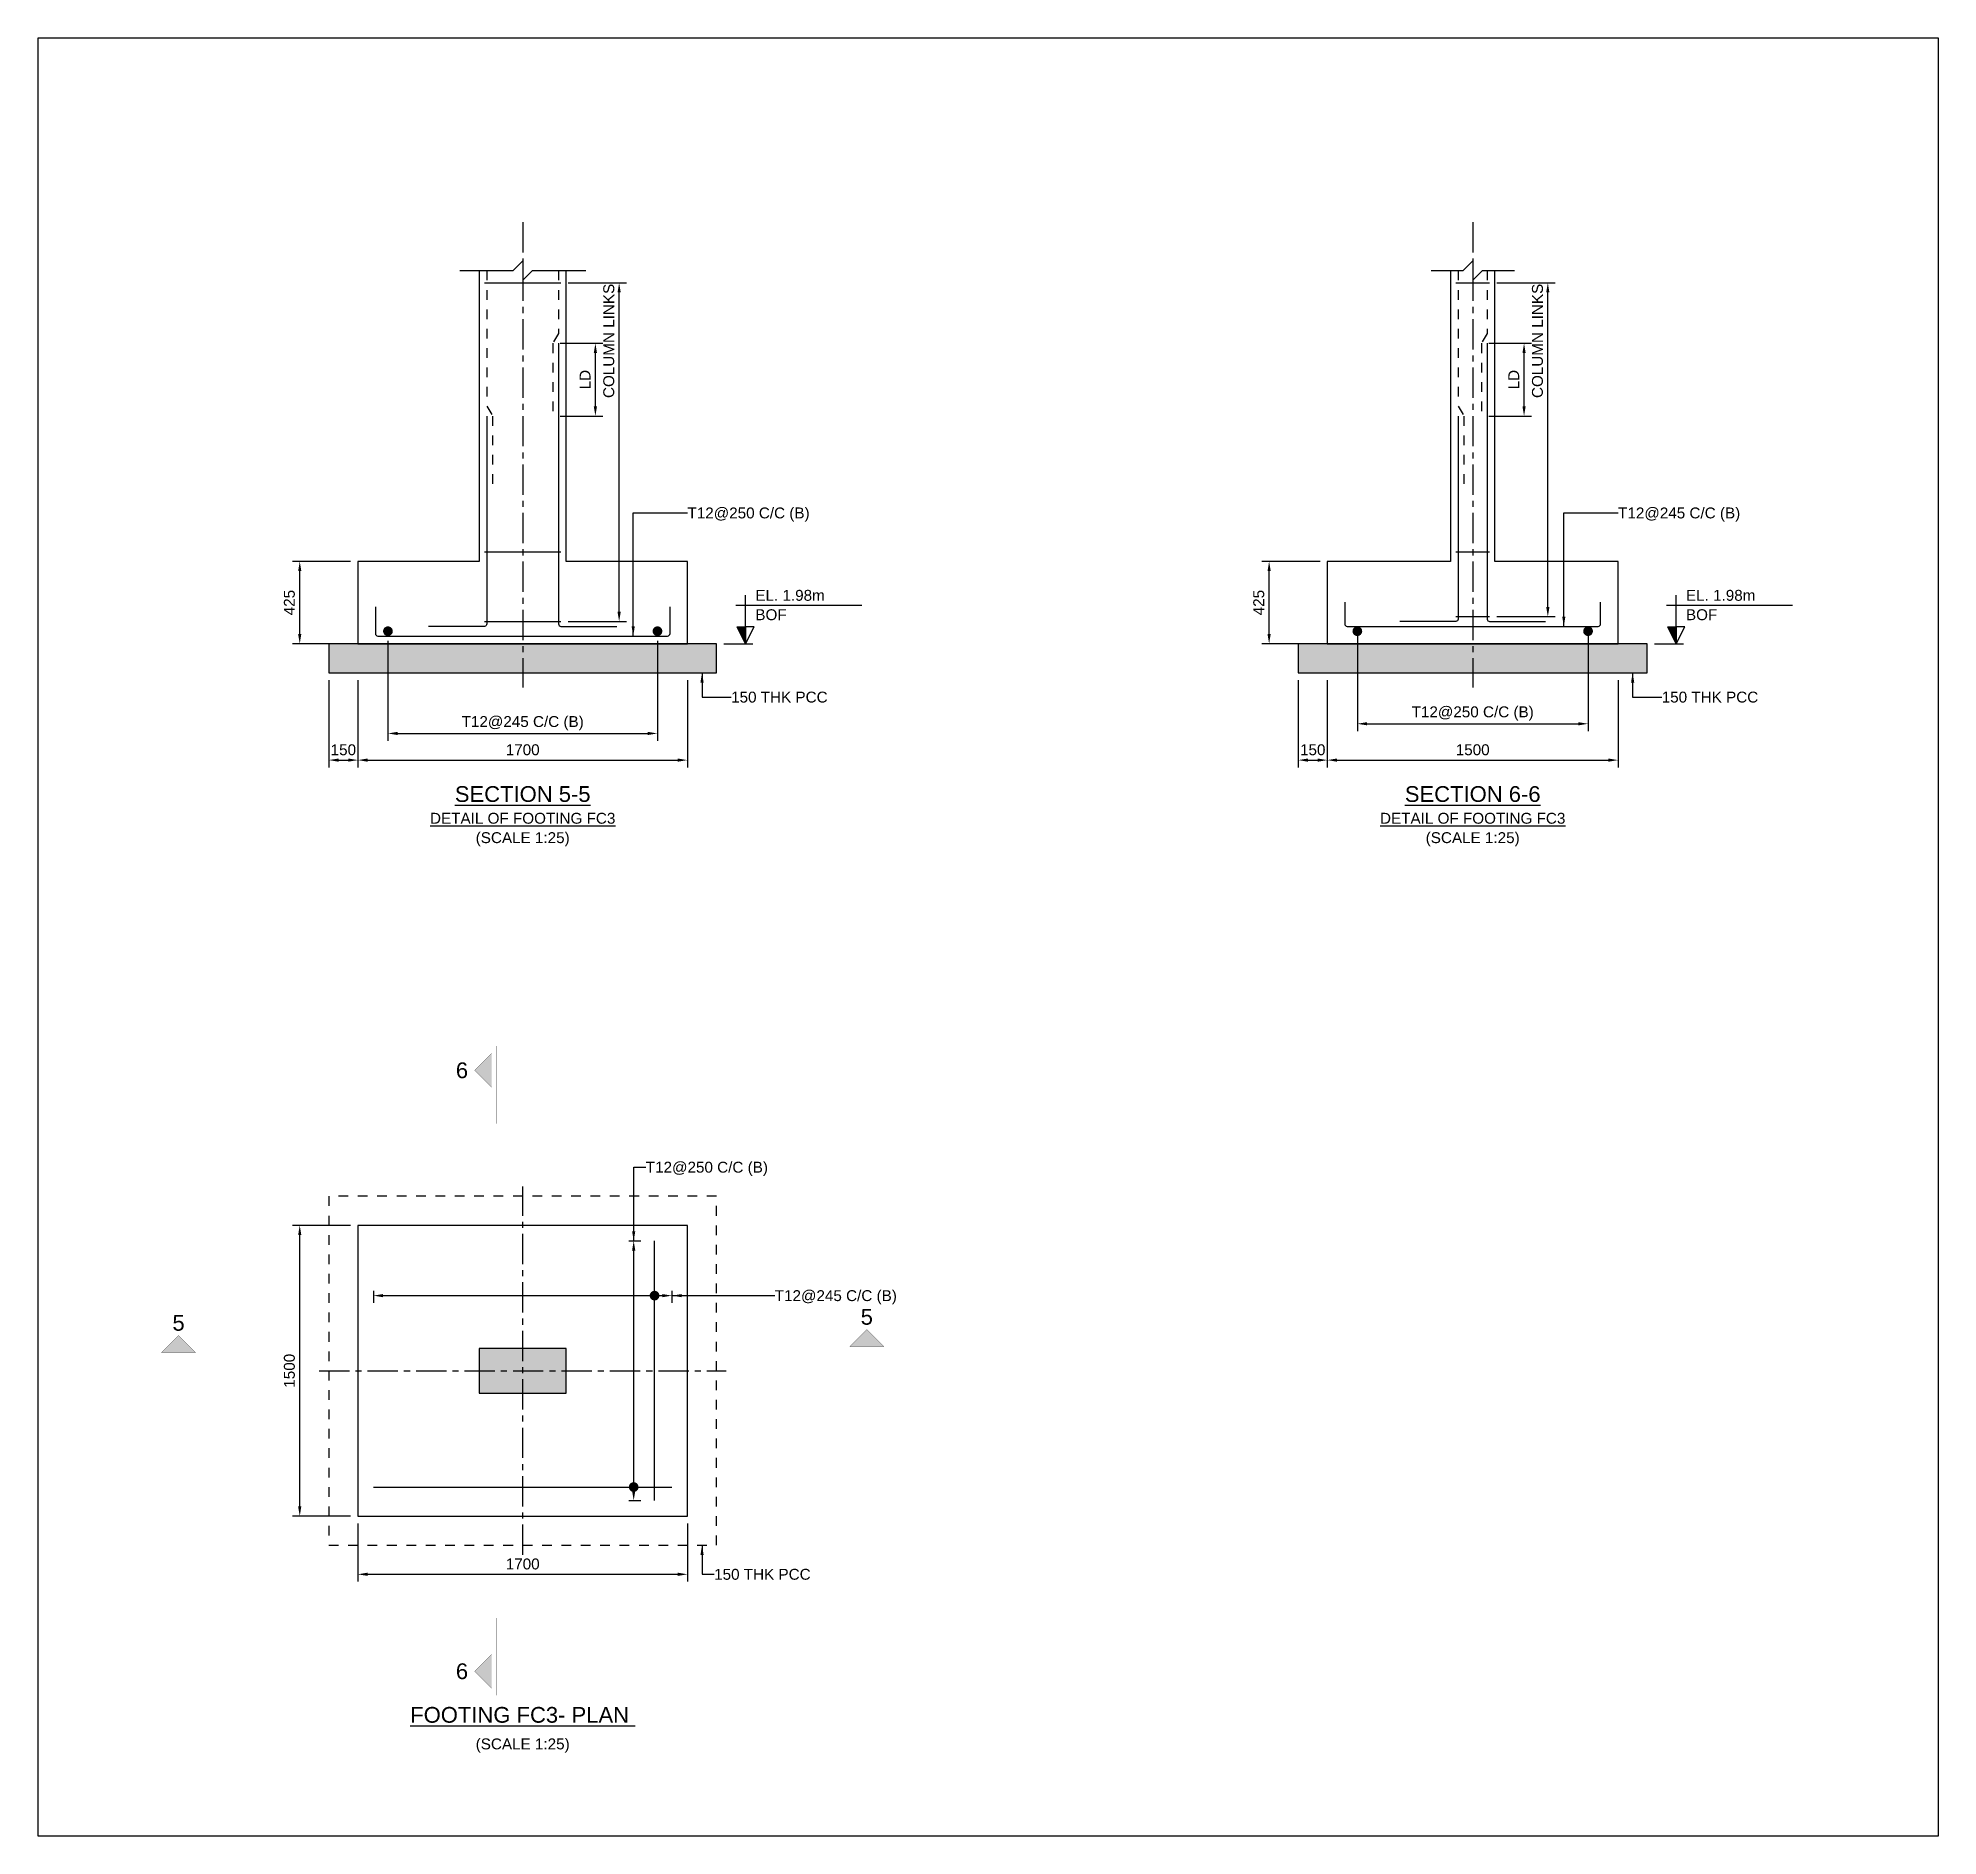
# Model space of a CAD drawing. Header units: inches. Extents: x -5500 to 172521, y -181100 to 5500.
# Drawn here: x 126521 to 165721, y -31600 to 5500 of the extents above; entities that cross this region are included whole.
import ezdxf
from ezdxf.enums import TextEntityAlignment as Align

# ---------------------------------------------------------------- set-up
doc = ezdxf.new("R2010")
doc.units = ezdxf.units.IN
doc.header["$LTSCALE"] = 1000
doc.header["$MEASUREMENT"] = 0
doc.linetypes.add('Cline', pattern=[1, 0.625, -0.125, 0.125, -0.125])
doc.linetypes.add('Dashed', pattern=[0.6, 0.2, -0.2, 0.2])
for name, color, linetype in [('Center Line', 1, 'Continuous'), ('Column', 2, 'Continuous'), ('Concrete Line', 2, 'Continuous'), ('Dim', 31, 'Continuous'), ('Footing', 4, 'Continuous'), ('Labels', 4, 'Continuous'), ('PCC', 5, 'Continuous'), ('Reinforcement', 4, 'Continuous'), ('Section Mark', 5, 'Continuous'), ('Solid', 25, 'Continuous'), ('Text', 31, 'Continuous')]:
    doc.layers.add(name, color=color, linetype=linetype)
doc.styles.add('SC-FTG1', font='SansSerif')
doc.styles.add('SC-FTG2', font='SansSerif')
doc.dimstyles.new('RccFooting', dxfattribs={"dimtxt": 225, "dimasz": 200, "dimexe": 150, "dimexo": 150, "dimgap": 100, "dimtad": 1, "dimtoh": 1, "dimdec": 4, "dimlfac": 0.25, "dimzin": 0, "dimdsep": 46, "dimtxsty": 'SC-FTG2', "dimcen": 0.09, "dimclrd": 8, "dimclre": 8, "dimclrt": 31, "dimadec": 0, "dimazin": 0, "dimtfac": 1, "dimtdec": 0, "dimtix": 1, "dimtofl": 0, "dimtmove": 0, "dimatfit": 3, "dimfxl": 1, "dimtolj": 1, "dimtzin": 0, "dimarcsym": 0})

msp = doc.modelspace()

# ---------------------------------------------------------------- texts
at = {"layer": 'Dim', "style": 'SC-FTG2'}
for s, p in [('T12@250 C/C (B)', (139921, -4300)), ('T12@245 C/C (B)', (159121, -4300)), ('150 THK PCC', (140821, -8100)), ('150 THK PCC', (160021, -8100)), ('150 THK PCC', (140471, -26200))]:
    msp.add_text(s, height=225, dxfattribs=at).set_placement(p, align=Align.MIDDLE_LEFT)
at = {"layer": 'Labels', "style": 'SC-FTG1'}
for s, p in [('%%USECTION 5-5', (136521, -10100)), ('%%USECTION 6-6', (156121, -10100)), ('%%uFOOTING FC3- PLAN ', (136521, -29100))]:
    msp.add_text(s, height=325, dxfattribs=at).set_placement(p, align=Align.MIDDLE_CENTER)
at = {"layer": 'Section Mark', "style": 'SC-FTG1'}
for s, p in [('6', (135268.5, -15800)), ('5', (143621, -20887.5)), ('5', (129421, -21011.5)), ('6', (135268.5, -28200))]:
    msp.add_text(s, height=325, dxfattribs=at).set_placement(p, align=Align.MIDDLE_CENTER)
at = {"layer": 'Text'}
for s, style, p in [('EL. 1.98m', 'SC-FTG2', (141321, -6000)), ('EL. 1.98m', 'SC-FTG2', (160521, -6000)), ('BOF', 'SC-FTG2', (141321, -6400)), ('BOF', 'SC-FTG2', (160521, -6400)), ('T12@250 C/C (B)', 'SC-FTG1', (139061, -17800)), ('T12@245 C/C (B)', 'SC-FTG1', (141721, -20450))]:
    msp.add_text(s, height=225, dxfattribs=dict(at, style=style)).set_placement(p, align=Align.MIDDLE_LEFT)
at = {"layer": 'Text', "style": 'SC-FTG1'}
for s, p in [('%%UDETAIL OF FOOTING FC3', (136521, -10600)), ('%%UDETAIL OF FOOTING FC3', (156121, -10600)), ('(SCALE 1:25)', (136521, -11000)), ('(SCALE 1:25)', (156121, -11000)), ('(SCALE 1:25)', (136521, -29700))]:
    msp.add_text(s, height=225, dxfattribs=at).set_placement(p, align=Align.MIDDLE_CENTER)

# ---------------------------------------------------------------- blocks, each defined once
blk = doc.blocks.new('*D63')
at = {"color": 8, "linetype": 'ByBlock', "lineweight": -2}
for p, q in [((133121, -25150), (133121, -26350)), ((139921, -25150), (139921, -26350)), ((133321, -26200), (139721, -26200))]:
    blk.add_line(p, q, dxfattribs=at)
at = {"color": 8}
for points in [[(133121, -26200), (133321, -26167), (133321, -26233)], [(139921, -26200), (139721, -26233), (139721, -26167)]]:
    blk.add_solid(points, dxfattribs=at)
at = {"layer": 'Defpoints', "color": 31}
for p in [(133121, -25000), (139921, -25000), (133121, -26200)]:
    blk.add_point(p, dxfattribs=at)
at = {"color": 31, "insert": (136521, -25988), "char_height": 225, "attachment_point": 5, "style": 'SC-FTG2'}
blk.add_mtext('\\A1;1700', dxfattribs=at)
blk = doc.blocks.new('*D64')
at = {"color": 8, "linetype": 'ByBlock', "lineweight": -2}
for p, q in [((132971, -19000), (131771, -19000)), ((131921, -24800), (131921, -19200)), ((132971, -25000), (131771, -25000))]:
    blk.add_line(p, q, dxfattribs=at)
at = {"color": 8}
for points in [[(131921, -19000), (131954, -19200), (131888, -19200)], [(131921, -25000), (131888, -24800), (131954, -24800)]]:
    blk.add_solid(points, dxfattribs=at)
at = {"layer": 'Defpoints', "color": 31}
for p in [(133121, -19000), (131921, -25000), (133121, -25000)]:
    blk.add_point(p, dxfattribs=at)
at = {"color": 31, "insert": (131708, -22000), "char_height": 225, "attachment_point": 5, "rotation": 90, "style": 'SC-FTG2'}
blk.add_mtext('\\A1;1500', dxfattribs=at)
blk = doc.blocks.new('*D65')
at = {"color": 8, "linetype": 'ByBlock', "lineweight": -2}
for p, q in [((138711, -19320), (138961, -19320)), ((138811, -24480), (138811, -19520)), ((138711, -24680), (138961, -24680))]:
    blk.add_line(p, q, dxfattribs=at)
at = {"color": 8}
for points in [[(138811, -19320), (138844, -19520), (138778, -19520)], [(138811, -24680), (138778, -24480), (138844, -24480)]]:
    blk.add_solid(points, dxfattribs=at)
at = {"layer": 'Defpoints', "color": 31}
for p in [(138561, -19320), (138561, -24680), (138811, -24680)]:
    blk.add_point(p, dxfattribs=at)
blk = doc.blocks.new('*D66')
at = {"color": 8, "linetype": 'ByBlock', "lineweight": -2}
for p, q in [((133441, -20350), (133441, -20600)), ((139601, -20350), (139601, -20600)), ((133641, -20450), (139401, -20450))]:
    blk.add_line(p, q, dxfattribs=at)
at = {"color": 8}
for points in [[(133441, -20450), (133641, -20417), (133641, -20483)], [(139601, -20450), (139401, -20483), (139401, -20417)]]:
    blk.add_solid(points, dxfattribs=at)
at = {"layer": 'Defpoints', "color": 31}
for p in [(133441, -20200), (139601, -20200), (133441, -20450)]:
    blk.add_point(p, dxfattribs=at)
blk = doc.blocks.new('*D67')
at = {"color": 8, "linetype": 'ByBlock', "lineweight": -2}
for p, q in [((132521, -7750), (132521, -9550)), ((133121, -7750), (133121, -9550)), ((132721, -9400), (132921, -9400))]:
    blk.add_line(p, q, dxfattribs=at)
at = {"color": 8}
for points in [[(132521, -9400), (132721, -9367), (132721, -9433)], [(133121, -9400), (132921, -9433), (132921, -9367)]]:
    blk.add_solid(points, dxfattribs=at)
at = {"layer": 'Defpoints', "color": 31}
for p in [(132521, -7600), (133121, -7600), (132521, -9400)]:
    blk.add_point(p, dxfattribs=at)
at = {"color": 31, "insert": (132821, -9188), "char_height": 225, "attachment_point": 5, "style": 'SC-FTG2'}
blk.add_mtext('\\A1;150', dxfattribs=at)
blk = doc.blocks.new('*D68')
at = {"color": 8, "linetype": 'ByBlock', "lineweight": -2}
for p, q in [((133121, -7750), (133121, -9550)), ((139921, -7750), (139921, -9550)), ((133321, -9400), (139721, -9400))]:
    blk.add_line(p, q, dxfattribs=at)
at = {"color": 8}
for points in [[(133121, -9400), (133321, -9367), (133321, -9433)], [(139921, -9400), (139721, -9433), (139721, -9367)]]:
    blk.add_solid(points, dxfattribs=at)
at = {"layer": 'Defpoints', "color": 31}
for p in [(133121, -7600), (139921, -7600), (133121, -9400)]:
    blk.add_point(p, dxfattribs=at)
at = {"color": 31, "insert": (136521, -9188), "char_height": 225, "attachment_point": 5, "style": 'SC-FTG2'}
blk.add_mtext('\\A1;1700', dxfattribs=at)
blk = doc.blocks.new('*D69')
at = {"color": 8, "linetype": 'ByBlock', "lineweight": -2}
for p, q in [((132971, -5300), (131771, -5300)), ((131921, -6800), (131921, -5500)), ((132971, -7000), (131771, -7000))]:
    blk.add_line(p, q, dxfattribs=at)
at = {"color": 8}
for points in [[(131921, -5300), (131954, -5500), (131888, -5500)], [(131921, -7000), (131888, -6800), (131954, -6800)]]:
    blk.add_solid(points, dxfattribs=at)
at = {"layer": 'Defpoints', "color": 31}
for p in [(133121, -5300), (131921, -7000), (133121, -7000)]:
    blk.add_point(p, dxfattribs=at)
at = {"color": 31, "insert": (131708, -6150), "char_height": 225, "attachment_point": 5, "rotation": 90, "style": 'SC-FTG2'}
blk.add_mtext('\\A1;425', dxfattribs=at)
blk = doc.blocks.new('*D70')
at = {"color": 8, "linetype": 'ByBlock', "lineweight": -2}
for p, q in [((133741, -6940), (133741, -9000)), ((139301, -6940), (139301, -9000)), ((133941, -8850), (139101, -8850))]:
    blk.add_line(p, q, dxfattribs=at)
at = {"color": 8}
for points in [[(133741, -8850), (133941, -8817), (133941, -8883)], [(139301, -8850), (139101, -8883), (139101, -8817)]]:
    blk.add_solid(points, dxfattribs=at)
at = {"layer": 'Defpoints', "color": 31}
for p in [(133741, -6790), (139301, -6790), (133741, -8850)]:
    blk.add_point(p, dxfattribs=at)
at = {"color": 31, "insert": (136521, -8638), "char_height": 225, "attachment_point": 5, "style": 'SC-FTG2'}
blk.add_mtext('\\A1;T12@245 C/C (B)', dxfattribs=at)
blk = doc.blocks.new('*D71')
at = {"color": 8, "linetype": 'ByBlock', "lineweight": -2}
for p, q in [((137291, -800), (138171, -800)), ((138021, -2100), (138021, -1000)), ((137291, -2300), (138171, -2300))]:
    blk.add_line(p, q, dxfattribs=at)
at = {"color": 8}
for points in [[(138021, -800), (138054, -1000), (137988, -1000)], [(138021, -2300), (137988, -2100), (138054, -2100)]]:
    blk.add_solid(points, dxfattribs=at)
at = {"layer": 'Defpoints', "color": 31}
for p in [(137141, -800), (137141, -2300), (138021, -2300)]:
    blk.add_point(p, dxfattribs=at)
at = {"color": 31, "insert": (137808, -1550), "char_height": 225, "attachment_point": 5, "rotation": 90, "style": 'SC-FTG2'}
blk.add_mtext('\\A1;LD', dxfattribs=at)
blk = doc.blocks.new('*D72')
at = {"color": 8, "linetype": 'ByBlock', "lineweight": -2}
for p, q in [((137461, 450), (138661, 450)), ((138511, -6340), (138511, 250)), ((137461, -6540), (138661, -6540))]:
    blk.add_line(p, q, dxfattribs=at)
at = {"color": 8}
for points in [[(138511, 450), (138544, 250), (138478, 250)], [(138511, -6540), (138478, -6340), (138544, -6340)]]:
    blk.add_solid(points, dxfattribs=at)
at = {"layer": 'Defpoints', "color": 31}
for p in [(137311, 450), (137311, -6540), (138511, -6540)]:
    blk.add_point(p, dxfattribs=at)
at = {"color": 31, "insert": (138298, -750), "char_height": 225, "attachment_point": 5, "rotation": 90, "style": 'SC-FTG2'}
blk.add_mtext('\\A1;COLUMN LINKS', dxfattribs=at)
blk = doc.blocks.new('*D73')
at = {"color": 8, "linetype": 'ByBlock', "lineweight": -2}
for p, q in [((152521, -7750), (152521, -9550)), ((153121, -7750), (153121, -9550)), ((152721, -9400), (152921, -9400))]:
    blk.add_line(p, q, dxfattribs=at)
at = {"color": 8}
for points in [[(152521, -9400), (152721, -9367), (152721, -9433)], [(153121, -9400), (152921, -9433), (152921, -9367)]]:
    blk.add_solid(points, dxfattribs=at)
at = {"layer": 'Defpoints', "color": 31}
for p in [(152521, -7600), (153121, -7600), (152521, -9400)]:
    blk.add_point(p, dxfattribs=at)
at = {"color": 31, "insert": (152821, -9188), "char_height": 225, "attachment_point": 5, "style": 'SC-FTG2'}
blk.add_mtext('\\A1;150', dxfattribs=at)
blk = doc.blocks.new('*D74')
at = {"color": 8, "linetype": 'ByBlock', "lineweight": -2}
for p, q in [((153121, -7750), (153121, -9550)), ((159121, -7750), (159121, -9550)), ((153321, -9400), (158921, -9400))]:
    blk.add_line(p, q, dxfattribs=at)
at = {"color": 8}
for points in [[(153121, -9400), (153321, -9367), (153321, -9433)], [(159121, -9400), (158921, -9433), (158921, -9367)]]:
    blk.add_solid(points, dxfattribs=at)
at = {"layer": 'Defpoints', "color": 31}
for p in [(153121, -7600), (159121, -7600), (153121, -9400)]:
    blk.add_point(p, dxfattribs=at)
at = {"color": 31, "insert": (156121, -9188), "char_height": 225, "attachment_point": 5, "style": 'SC-FTG2'}
blk.add_mtext('\\A1;1500', dxfattribs=at)
blk = doc.blocks.new('*D75')
at = {"color": 8, "linetype": 'ByBlock', "lineweight": -2}
for p, q in [((152971, -5300), (151771, -5300)), ((151921, -6800), (151921, -5500)), ((152971, -7000), (151771, -7000))]:
    blk.add_line(p, q, dxfattribs=at)
at = {"color": 8}
for points in [[(151921, -5300), (151954, -5500), (151888, -5500)], [(151921, -7000), (151888, -6800), (151954, -6800)]]:
    blk.add_solid(points, dxfattribs=at)
at = {"layer": 'Defpoints', "color": 31}
for p in [(153121, -5300), (151921, -7000), (153121, -7000)]:
    blk.add_point(p, dxfattribs=at)
at = {"color": 31, "insert": (151708, -6150), "char_height": 225, "attachment_point": 5, "rotation": 90, "style": 'SC-FTG2'}
blk.add_mtext('\\A1;425', dxfattribs=at)
blk = doc.blocks.new('*D76')
at = {"color": 8, "linetype": 'ByBlock', "lineweight": -2}
for p, q in [((153741, -6740), (153741, -8800)), ((158501, -6740), (158501, -8800)), ((153941, -8650), (158301, -8650))]:
    blk.add_line(p, q, dxfattribs=at)
at = {"color": 8}
for points in [[(153741, -8650), (153941, -8617), (153941, -8683)], [(158501, -8650), (158301, -8683), (158301, -8617)]]:
    blk.add_solid(points, dxfattribs=at)
at = {"layer": 'Defpoints', "color": 31}
for p in [(153741, -6590), (158501, -6590), (153741, -8650)]:
    blk.add_point(p, dxfattribs=at)
at = {"color": 31, "insert": (156121, -8438), "char_height": 225, "attachment_point": 5, "style": 'SC-FTG2'}
blk.add_mtext('\\A1;T12@250 C/C (B)', dxfattribs=at)
blk = doc.blocks.new('*D77')
at = {"color": 8, "linetype": 'ByBlock', "lineweight": -2}
for p, q in [((156451, -800), (157331, -800)), ((157181, -2100), (157181, -1000)), ((156451, -2300), (157331, -2300))]:
    blk.add_line(p, q, dxfattribs=at)
at = {"color": 8}
for points in [[(157181, -800), (157214, -1000), (157148, -1000)], [(157181, -2300), (157148, -2100), (157214, -2100)]]:
    blk.add_solid(points, dxfattribs=at)
at = {"layer": 'Defpoints', "color": 31}
for p in [(156301, -800), (156301, -2300), (157181, -2300)]:
    blk.add_point(p, dxfattribs=at)
at = {"color": 31, "insert": (156968, -1550), "char_height": 225, "attachment_point": 5, "rotation": 90, "style": 'SC-FTG2'}
blk.add_mtext('\\A1;LD', dxfattribs=at)
blk = doc.blocks.new('*D78')
at = {"color": 8, "linetype": 'ByBlock', "lineweight": -2}
for p, q in [((156621, 450), (157821, 450)), ((157671, -6240), (157671, 250)), ((156621, -6440), (157821, -6440))]:
    blk.add_line(p, q, dxfattribs=at)
at = {"color": 8}
for points in [[(157671, 450), (157704, 250), (157638, 250)], [(157671, -6440), (157638, -6240), (157704, -6240)]]:
    blk.add_solid(points, dxfattribs=at)
at = {"layer": 'Defpoints', "color": 31}
for p in [(156471, 450), (156471, -6440), (157671, -6440)]:
    blk.add_point(p, dxfattribs=at)
at = {"color": 31, "insert": (157458, -750), "char_height": 225, "attachment_point": 5, "rotation": 90, "style": 'SC-FTG2'}
blk.add_mtext('\\A1;COLUMN LINKS', dxfattribs=at)

# ---------------------------------------------------------------- dimensions: what is measured, and where the dimension line sits
at = {"layer": 'Dim'}
for base, p1, p2, angle, text, picture, middle in [((138511, 450), (137311, -6540), (137311, 450), 90, 'COLUMN LINKS', '*D72', (138511, -750)), ((157671, 450), (156471, -6440), (156471, 450), 90, 'COLUMN LINKS', '*D78', (157671, -750)), ((138021, -800), (137141, -2300), (137141, -800), 90, 'LD', '*D71', (138021, -1550)), ((157181, -800), (156301, -2300), (156301, -800), 90, 'LD', '*D77', (157181, -1550)), ((138811, -19320), (138561, -24680), (138561, -19320), 90, ' ', '*D65', (138811, -23100)), ((139601, -20450), (133441, -20200), (139601, -20200), 0, ' ', '*D66', (137941, -20450))]:
    dim = msp.add_linear_dim(base=base, p1=p1, p2=p2, angle=angle, text=text, dimstyle='RccFooting', override={"dimjust": 0}, dxfattribs=at)
    dim.commit()
    dim.dimension.update_dxf_attribs({"geometry": picture, "text_midpoint": middle, "dimtype": 129})
for p1, p2, distance, text, picture, middle in [((133121, -7000), (133121, -5300), 1200, '425', '*D69', (131921, -6150)), ((153121, -7000), (153121, -5300), 1200, '425', '*D75', (151921, -6150)), ((153741, -6590), (158501, -6590), -2060, 'T12@250 C/C (B)', '*D76', (156121, -8650)), ((133741, -6790), (139301, -6790), -2060, 'T12@245 C/C (B)', '*D70', (136521, -8850)), ((132521, -7600), (133121, -7600), -1800, '150', '*D67', (132821, -9400)), ((133121, -7600), (139921, -7600), -1800, '1700', '*D68', (136521, -9400)), ((152521, -7600), (153121, -7600), -1800, '150', '*D73', (152821, -9400)), ((153121, -7600), (159121, -7600), -1800, '1500', '*D74', (156121, -9400)), ((133121, -25000), (133121, -19000), 1200, '1500', '*D64', (131921, -22000)), ((133121, -25000), (139921, -25000), -1200, '1700', '*D63', (136521, -26200))]:
    dim = msp.add_aligned_dim(p1=p1, p2=p2, distance=distance, text=text, dimstyle='RccFooting', dxfattribs=at)
    dim.commit()
    dim.dimension.update_dxf_attribs({"geometry": picture, "text_midpoint": middle})

# ---------------------------------------------------------------- hatches: boundary and pattern name
at = {"layer": 'Solid'}
for points in [[(141121, -7000), (140946, -6650), (141121, -6650)], [(160321, -7000), (160146, -6650), (160321, -6650)], [(132521, -7600), (140521, -7600), (140521, -7000), (132521, -7000)], [(152521, -7600), (159721, -7600), (159721, -7000), (152521, -7000)], [(135881, -15450), (135531, -15800), (135881, -16150), (135881, -15450)], [(143971, -21500), (143621, -21150), (143271, -21500), (143971, -21500)], [(129071, -21624), (129421, -21274), (129771, -21624), (129071, -21624)], [(135621, -22460), (137421, -22460), (137421, -21540), (135621, -21540)], [(135881, -28550), (135531, -28200), (135881, -27850), (135881, -28550)]]:
    msp.add_hatch(color=256, dxfattribs=at).paths.add_polyline_path(points, flags=0)

# ---------------------------------------------------------------- linework, layer by layer
msp.add_lwpolyline([(126521, -31600), (126521, 5500), (165721, 5500), (165721, -31600), (126521, -31600)])
at = {"layer": 'Center Line', "linetype": 'Cline'}
for points in [[(136521, 1700), (136521, -7900)], [(156121, 1700), (156121, -7900)], [(136521, -25800), (136521, -18200)], [(132321, -22000), (140721, -22000)]]:
    msp.add_lwpolyline(points, dxfattribs=at)
at = {"layer": 'Column'}
msp.add_lwpolyline([(135621, -22460), (137421, -22460), (137421, -21540), (135621, -21540), (135621, -22460)], dxfattribs=at)
at = {"layer": 'Concrete Line'}
for points in [[(135221, 700), (136321, 700), (136521, 900), (136521, 500), (136721, 700), (137821, 700)], [(155261, 700), (155921, 700), (156121, 900), (156121, 500), (156321, 700), (156981, 700)], [(135621, 700), (135621, -5300), (133121, -5300), (133121, -7000), (139921, -7000), (139921, -5300), (137421, -5300), (137421, 700)], [(155661, 700), (155661, -5300), (153121, -5300), (153121, -7000), (159121, -7000), (159121, -5300), (156581, -5300), (156581, 700)]]:
    msp.add_lwpolyline(points, dxfattribs=at)
at = {"layer": 'Dim', "color": 8, "const_width": 100}
for points in [[(139191, -20450, 1), (139291, -20450, 1)], [(138761, -24400, 1), (138861, -24400, 1)]]:
    msp.add_lwpolyline(points, format="xyb", close=True, dxfattribs=at)
at = {"layer": 'Footing'}
msp.add_lwpolyline([(133121, -25000), (139921, -25000), (139921, -19000), (133121, -19000), (133121, -25000)], dxfattribs=at)
at = {"layer": 'PCC'}
for points in [[(132521, -7600), (140521, -7600), (140521, -7000), (132521, -7000), (132521, -7600)], [(152521, -7600), (159721, -7600), (159721, -7000), (152521, -7000), (152521, -7600)]]:
    msp.add_lwpolyline(points, dxfattribs=at)
at = {"layer": 'PCC', "linetype": 'Dashed'}
msp.add_lwpolyline([(132521, -25600), (140521, -25600), (140521, -18400), (132521, -18400), (132521, -25600)], dxfattribs=at)
at = {"layer": 'Reinforcement'}
for points in [[(135731, 450), (137311, 450)], [(155771, 450), (156471, 450)], [(135731, -5100), (137311, -5100)], [(155771, -5100), (156471, -5100)], [(135731, -6540), (137311, -6540)], [(155771, -6440), (156471, -6440)], [(139241, -24680), (139241, -19320)], [(133441, -24400), (139601, -24400)]]:
    msp.add_lwpolyline(points, dxfattribs=at)
at = {"layer": 'Reinforcement', "linetype": 'Dashed'}
for points in [[(135781, 700), (135781, -2100), (135901, -2300), (135901, -3800)], [(137261, 700), (137261, -600), (137141, -800), (137141, -2300)], [(155821, 700), (155821, -2100), (155941, -2300), (155941, -3800)], [(156421, 700), (156421, -600), (156301, -800), (156301, -2300)]]:
    msp.add_lwpolyline(points, dxfattribs=at)
at = {"layer": 'Reinforcement'}
for points in [[(137261, -800), (137261, -6590, 0.4), (137311, -6640), (138461, -6640, 0.4), (138461, -6640), (138461, -6640)], [(156421, -800), (156421, -6490, 0.4), (156471, -6540), (157621, -6540, 0.4), (157621, -6540), (157621, -6540)], [(135781, -2300), (135781, -6590, -0.4), (135731, -6640), (134581, -6640, 0.4), (134581, -6640), (134581, -6640)], [(155821, -2300), (155821, -6490, -0.4), (155771, -6540), (154621, -6540, 0.4), (154621, -6540), (154621, -6540)], [(133481, -6240), (133481, -6790, 0.4), (133531, -6840), (139511, -6840, 0.4), (139561, -6790), (139561, -6240)], [(153481, -6140), (153481, -6590, 0.4), (153531, -6640), (158711, -6640, 0.4), (158761, -6590), (158761, -6140)]]:
    msp.add_lwpolyline(points, format="xyb", dxfattribs=at)
at = {"layer": 'Reinforcement', "const_width": 100}
for points in [[(133691, -6740, 1), (133791, -6740, 1)], [(139251, -6740, 1), (139351, -6740, 1)], [(153691, -6740, 1), (153791, -6740, 1)], [(158451, -6740, 1), (158551, -6740, 1)]]:
    msp.add_lwpolyline(points, format="xyb", close=True, dxfattribs=at)
at = {"layer": 'Section Mark'}
for p, q in [((140671, -7000), (141271, -7000)), ((159871, -7000), (160471, -7000))]:
    msp.add_line(p, q, dxfattribs=at)
for points in [[(140921, -6200), (143521, -6200)], [(141121, -7000), (141121, -6000)], [(160121, -6200), (162721, -6200)], [(160321, -7000), (160321, -6000)], [(141121, -7000), (140946, -6650), (141121, -6650), (141121, -7000)], [(141121, -7000), (141296, -6650), (141121, -6650), (141121, -7000)], [(160321, -7000), (160146, -6650), (160321, -6650), (160321, -7000)], [(160321, -7000), (160496, -6650), (160321, -6650), (160321, -7000)]]:
    msp.add_lwpolyline(points, dxfattribs=at)
at = {"layer": 'Section Mark', "const_width": 5}
for points in [[(135881, -15450), (135531, -15800), (135881, -16150), (135881, -15450)], [(135981, -16900), (135981, -15300)], [(143971, -21500), (143621, -21150), (143271, -21500), (143971, -21500)], [(129071, -21624), (129421, -21274), (129771, -21624), (129071, -21624)], [(130521, -21724), (128921, -21724)], [(142521, -21600), (144121, -21600)], [(135981, -27100), (135981, -28700)], [(135881, -28550), (135531, -28200), (135881, -27850), (135881, -28550)]]:
    msp.add_lwpolyline(points, dxfattribs=at)

msp.set_redraw_order([(e.dxf.handle, doc.entitydb.next_handle()) for e in msp.query("TEXT MTEXT ATTDEF DIMENSION ARC_DIMENSION")])  # texts and dimensions are drawn at this point

# ---------------------------------------------------------------- leaders
at = {"layer": 'Dim', "color": 8}
for points in [[(138801, -6840), (138801, -4300), (139921, -4300)], [(158001, -6640), (158001, -4300), (159121, -4300)], [(140221, -7600), (140221, -8100), (140821, -8100)], [(159421, -7600), (159421, -8100), (160021, -8100)], [(138811, -19320), (138811, -17800), (139061, -17800)], [(139601, -20450), (141721, -20450), (141721, -20450)], [(140221, -25600), (140221, -26200), (140471, -26200)]]:
    msp.add_leader(points, dimstyle='RccFooting', dxfattribs=at)

doc.saveas('drawing.dxf')
